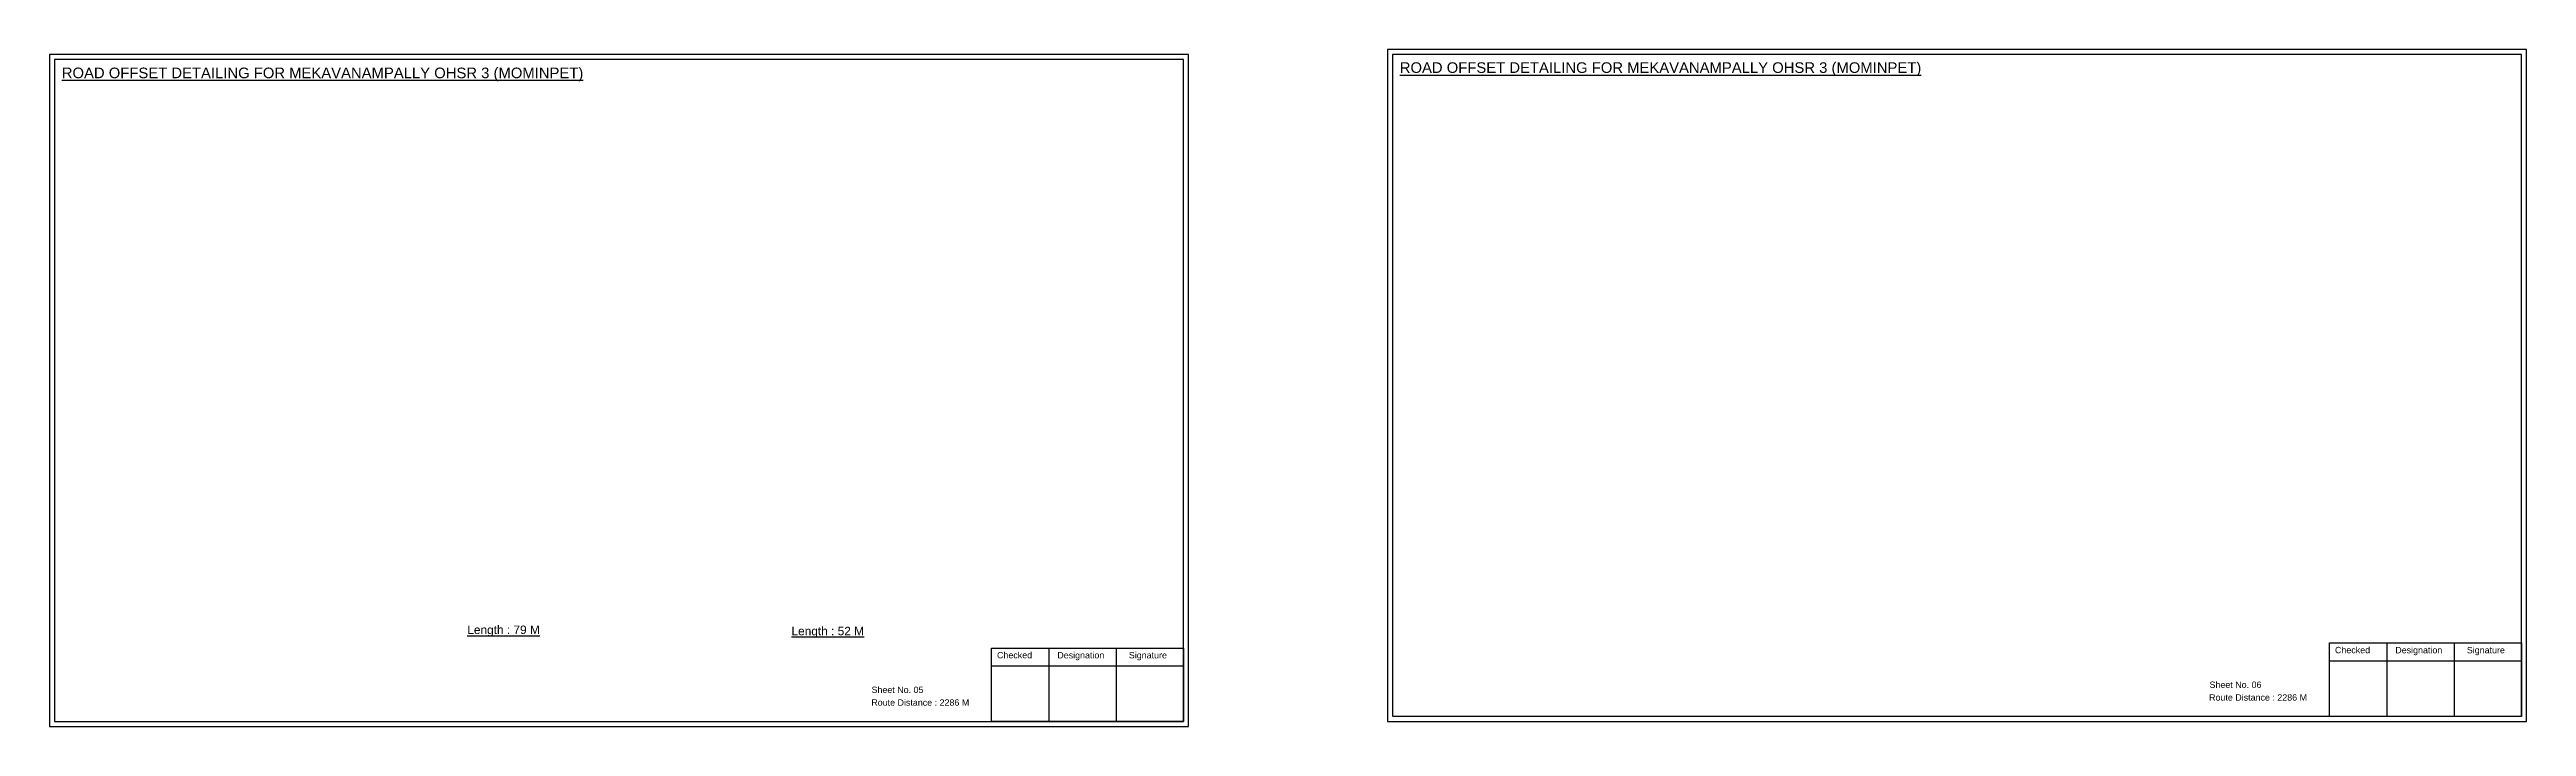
# Model space of a CAD drawing. Header units: inches. Extents: x -117 to 51867, y -12715 to 3423.
# Drawn here: x 17144 to 18311, y 188 to 507 of the extents above; entities that cross this region are included whole.
import ezdxf

# ---------------------------------------------------------------- set-up
doc = ezdxf.new("R2010")
doc.units = ezdxf.units.IN
doc.header["$MEASUREMENT"] = 0
doc.layers.add('PDF_Geometry', color=7, linetype='Continuous')
doc.layers.add('PDF_Text', color=5, linetype='Continuous')
doc.styles.add('PDF Arial', font='arial.ttf')
doc.styles.get("Standard").update_dxf_attribs({"font": 'arial.ttf'})

msp = doc.modelspace()

# ---------------------------------------------------------------- texts
at = {"color": 242, "true_color": 0xcd2027}
for s, height, p in [('%%UROAD OFFSET DETAILING FOR MEKAVANAMPALLY OHSR 3 (MOMINPET)', 5, (17149.9, 493.5)), ('%%UROAD OFFSET DETAILING FOR MEKAVANAMPALLY OHSR 3 (MOMINPET)', 5, (17780.1, 496)), ('%%ULength : 79 M', 4, (17340.9, 231.5)), ('%%ULength : 52 M', 4, (17493.6, 230.9))]:
    msp.add_text(s, height=height, dxfattribs=at).set_placement(p)
for s, p in [('Sheet No. 05', (17531.3, 203.7)), ('Route Distance : 2286 M', (17531.2, 197.7)), ('Sheet No. 06', (18161.5, 206.1)), ('Route Distance : 2286 M', (18161.3, 200.1))]:
    msp.add_text(s, height=3).set_placement(p)
at = {"layer": 'PDF_Text', "color": 7, "attachment_point": 7, "style": 'PDF Arial'}
for s, insert, char_height in [('Checked', (17590.4, 220), 3), ('Designation', (17618.8, 219.1), 3.001), ('Signature', (17652.5, 219.1), 3), ('Checked', (18220.6, 222.4), 3), ('Designation', (18249, 221.5), 3.001), ('Signature', (18282.7, 221.5), 3)]:
    msp.add_mtext(s, dxfattribs=dict(at, insert=insert, char_height=char_height))

# ---------------------------------------------------------------- linework, layer by layer
at = {"layer": 'PDF_Geometry'}
for points in [[(17144.1, 504.6), (17144.1, 187.9), (17680.6, 187.9), (17680.6, 504.6)], [(17146.5, 502.3), (17146.5, 190.3), (17678.2, 190.3), (17678.2, 502.3)], [(17774.3, 507), (17774.3, 190.3), (18310.8, 190.3), (18310.8, 507)], [(17776.6, 504.7), (17776.6, 192.7), (18308.4, 192.7), (18308.4, 504.7)]]:
    msp.add_lwpolyline(points, close=True, dxfattribs=at)
at = {"layer": 'PDF_Geometry', "color": 242, "true_color": 0xcc1f26}
for points in [[(17678.2, 190.2), (17587.8, 190.2), (17587.8, 224.8), (17678.2, 224.8)], [(18308.4, 192.6), (18218, 192.6), (18218, 227.3), (18308.4, 227.3)]]:
    msp.add_lwpolyline(points, close=True, dxfattribs=at)
for points in [[(17614.8, 224.8), (17614.8, 190.2)], [(17646.6, 224.8), (17646.6, 190.2)], [(18245, 227.3), (18245, 192.6)], [(18276.7, 227.3), (18276.7, 192.6)], [(17587.8, 216.5), (17678.2, 216.5)], [(18218, 218.9), (18308.4, 218.9)]]:
    msp.add_lwpolyline(points, dxfattribs=at)

msp.set_redraw_order([(e.dxf.handle, doc.entitydb.next_handle()) for e in msp.query("TEXT MTEXT ATTDEF DIMENSION ARC_DIMENSION")])  # texts and dimensions are drawn at this point

doc.saveas('drawing.dxf')
